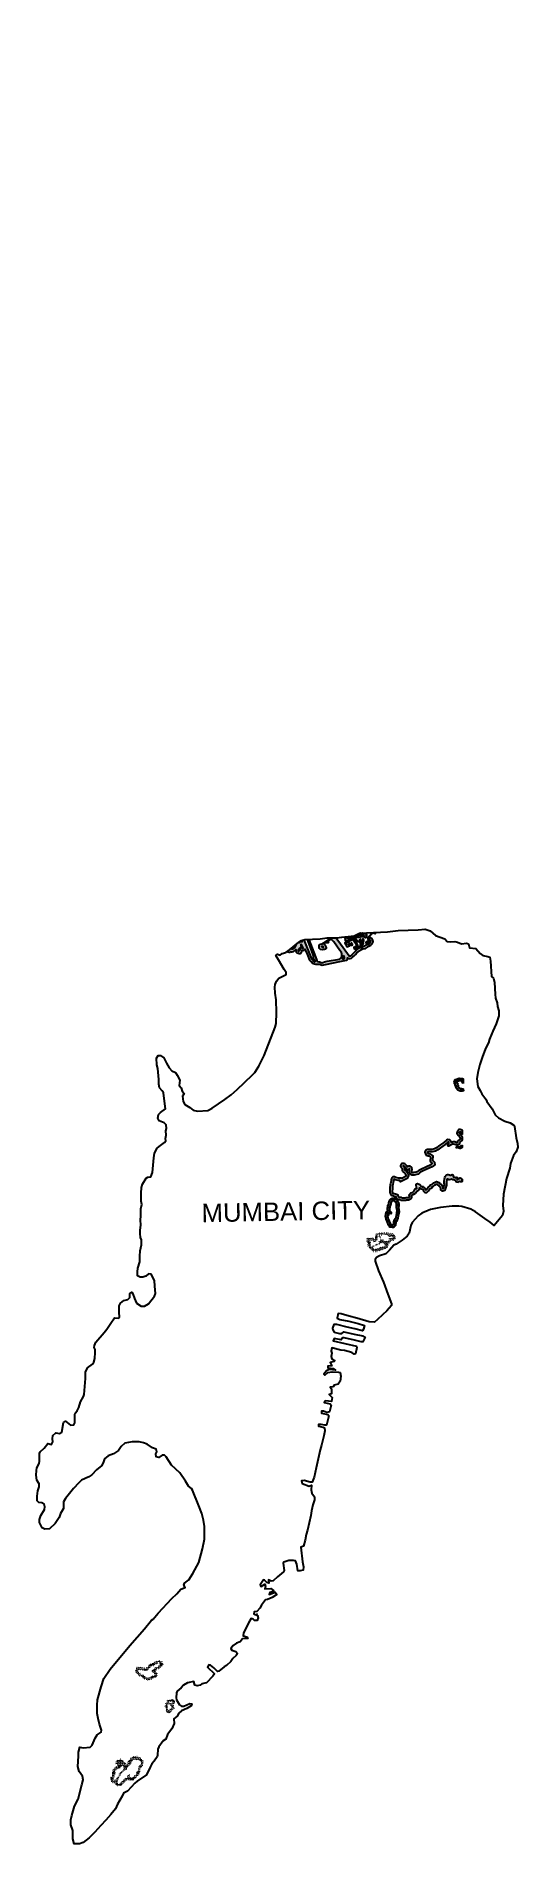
# Model space of a CAD drawing. Header units: metres. Extents: x 8244 to 277461, y 7853 to 2126735.
# Drawn here: x 267365 to 277461, y 2088854 to 2126735 of the extents above; entities outside this region: 8.
import ezdxf

# ---------------------------------------------------------------- set-up
doc = ezdxf.new("R2010")
doc.units = ezdxf.units.M
for name, color, linetype in [('MANGROOVE BUFFER ZONE', 120, 'Continuous'), ('MANGROOVES BUFFER ZONE', 120, 'Continuous'), ('village', 3, 'Continuous'), ('VILLAGE NAME', 250, 'Continuous')]:
    doc.layers.add(name, color=color, linetype=linetype)

msp = doc.modelspace()

# ---------------------------------------------------------------- texts
at = {"layer": 'VILLAGE NAME', "insert": (270828, 2102265), "char_height": 385.73, "attachment_point": 1, "rotation": 1.1028}
msp.add_mtext_dynamic_manual_height_columns('{\\fArial|b0|i0|c0|p34;MUMBAI CITY}', width=4300.78, gutter_width=1929, heights=[0], dxfattribs=at)

# ---------------------------------------------------------------- hatches: boundary and pattern name
at = {"layer": 'MANGROOVE BUFFER ZONE'}
h = msp.add_hatch(dxfattribs=at)
h.set_pattern_fill('GRASS', color=256, angle=-0.8376017)
h.paths.add_polyline_path([(268476, 2126720), (268480, 2126724), (268484, 2126732), (268484, 2126735), (268480, 2126732), (268480, 2126728), (268476, 2126728), (268476, 2126724), (268472, 2126724), (268464, 2126720), (268460, 2126720), (268448, 2126716), (268456, 2126716), (268460, 2126716), (268464, 2126716), (268468, 2126716)])
h = msp.add_hatch(dxfattribs=at)
h.set_pattern_fill('GRASS', color=256, angle=-0.8376017)
h.paths.add_polyline_path([(268914, 2126693), (268910, 2126693), (268906, 2126693), (268902, 2126694), (268898, 2126694), (268894, 2126694), (268890, 2126690), (268894, 2126690), (268898, 2126690), (268902, 2126690), (268905, 2126690), (268909, 2126689), (268913, 2126689), (268913, 2126685), (268917, 2126685), (268917, 2126689)])
h = msp.add_hatch(dxfattribs=at)
h.set_pattern_fill('GRASS', color=256, angle=-0.8376017)
h.paths.add_polyline_path([(268694, 2126645), (268690, 2126645), (268686, 2126645), (268678, 2126645), (268670, 2126645), (268658, 2126645), (268654, 2126645), (268650, 2126645), (268654, 2126641), (268666, 2126641), (268666, 2126637), (268670, 2126637), (268674, 2126637), (268678, 2126641), (268682, 2126641), (268686, 2126641), (268690, 2126641)])
h = msp.add_hatch(dxfattribs=at)
h.set_pattern_fill('GRASS', color=256, angle=-0.8376017)
h.paths.add_polyline_path([(268425, 2125952), (268421, 2125952), (268417, 2125952), (268413, 2125952), (268409, 2125952), (268405, 2125952), (268409, 2125948), (268413, 2125948), (268417, 2125948), (268421, 2125948), (268421, 2125944), (268425, 2125944), (268425, 2125940), (268429, 2125940), (268433, 2125936), (268429, 2125932), (268428, 2125928), (268428, 2125924), (268424, 2125920), (268420, 2125920), (268420, 2125916), (268424, 2125916), (268428, 2125920), (268432, 2125924), (268432, 2125928), (268433, 2125932), (268436, 2125932), (268440, 2125932), (268441, 2125936), (268437, 2125936), (268433, 2125940), (268429, 2125944), (268429, 2125948), (268425, 2125948)])
h = msp.add_hatch(dxfattribs=at)
h.set_pattern_fill('GRASS', color=256)
h.paths.add_polyline_path([(273742, 2107708), (273647, 2107841), (273517, 2107840), (273512, 2107821), (273496, 2107805), (273392, 2107733), (273361, 2107711), (273328, 2107706), (273298, 2107684), (273294, 2107641), (273302, 2107615), (273327, 2107598), (273368, 2107590), (273411, 2107595), (273432, 2107602), (273443, 2107614), (273446, 2107631), (273438, 2107654), (273417, 2107692), (273401, 2107704), (273405, 2107720), (273416, 2107728), (273433, 2107733), (273465, 2107734), (273482, 2107735), (273489, 2107744), (273488, 2107762), (273488, 2107779), (273503, 2107790), (273525, 2107800), (273542, 2107804), (273560, 2107795), (273602, 2107759), (273733, 2107573), (273768, 2107531), (273772, 2107495), (273770, 2107450), (273759, 2107420), (273744, 2107405), (273723, 2107394), (273464, 2107352), (273410, 2107340), (273376, 2107320), (273357, 2107317), (273326, 2107327), (273305, 2107336), (273287, 2107339), (273259, 2107346), (273246, 2107363), (273218, 2107439), (273081, 2107807), (273052, 2107805), (273106, 2107656), (273179, 2107460), (273181, 2107435), (273181, 2107415), (273187, 2107394), (273201, 2107377), (273218, 2107360), (273216, 2107345), (273207, 2107339), (273194, 2107339), (273183, 2107342), (273174, 2107354), (273162, 2107385), (273154, 2107394), (273143, 2107401), (273137, 2107403), (272977, 2107797), (272928, 2107783), (272939, 2107755), (272921, 2107758), (272896, 2107756), (272879, 2107737), (272879, 2107746), (272877, 2107752), (272870, 2107748), (272812, 2107700), (272803, 2107669), (272782, 2107633), (272760, 2107610), (272741, 2107601), (272721, 2107601), (272708, 2107611), (272707, 2107614), (272674, 2107587), (272628, 2107556), (272634, 2107549), (272663, 2107541), (272688, 2107543), (272702, 2107552), (272708, 2107549), (272734, 2107547), (272759, 2107551), (272777, 2107565), (272805, 2107594), (272808, 2107565), (272817, 2107542), (272831, 2107529), (272859, 2107520), (272881, 2107515), (272905, 2107515), (272923, 2107530), (272935, 2107548), (272938, 2107572), (272938, 2107580), (272952, 2107575), (272976, 2107582), (272992, 2107594), (272998, 2107601), (273043, 2107495), (273097, 2107372), (273115, 2107352), (273135, 2107343), (273143, 2107330), (273156, 2107311), (273167, 2107302), (273190, 2107294), (273219, 2107290), (273244, 2107289), (273260, 2107291), (273310, 2107285), (273337, 2107273), (273363, 2107270), (273427, 2107283), (273729, 2107344), (273838, 2107364), (273868, 2107371), (273882, 2107381), (273890, 2107396), (273889, 2107424), (273904, 2107411), (273921, 2107407), (273947, 2107407), (273972, 2107414), (273997, 2107433), (274021, 2107455), (274061, 2107494), (274088, 2107523), (274116, 2107545), (274134, 2107567), (274186, 2107593), (274215, 2107607), (274270, 2107620), (274309, 2107642), (274339, 2107663), (274379, 2107683), (274407, 2107713), (274421, 2107739), (274426, 2107763), (274416, 2107802), (274407, 2107820), (274337, 2107851), (274358, 2107882), (274361, 2107878), (274372, 2107886), (274374, 2107894), (274386, 2107908), (274398, 2107926), (274414, 2107935), (274436, 2107945), (274448, 2107941), (274456, 2107935), (274466, 2107929), (274474, 2107933), (274474, 2107937), (274464, 2107939), (274462, 2107941), (274470, 2107951), (274482, 2107953), (274489, 2107954), (274405, 2107950), (274404, 2107943), (274370, 2107906), (274334, 2107860), (274324, 2107827), (274330, 2107811), (274351, 2107802), (274371, 2107784), (274373, 2107761), (274369, 2107741), (274350, 2107720), (274327, 2107709), (274280, 2107693), (274235, 2107667), (274208, 2107653), (274175, 2107637), (274150, 2107633), (274133, 2107637), (274123, 2107647), (274111, 2107663), (274103, 2107687), (274078, 2107727), (274037, 2107776), (274016, 2107812), (273997, 2107844), (273988, 2107878), (273968, 2107876), (273991, 2107828), (274007, 2107791), (274042, 2107751), (274095, 2107671), (274106, 2107648), (274109, 2107627), (274099, 2107605), (274058, 2107558), (273978, 2107482), (273944, 2107455), (273925, 2107455), (273888, 2107502)])
h.paths.add_polyline_path([(273804, 2107469), (273822, 2107454), (273825, 2107431), (273828, 2107416), (273820, 2107405), (273808, 2107401), (273794, 2107399), (273787, 2107403)], flags=16)
h.paths.add_polyline_path([(273390, 2107645), (273387, 2107641), (273361, 2107648), (273345, 2107652), (273346, 2107658), (273356, 2107659), (273381, 2107658)], flags=16)
h.paths.add_polyline_path([(272959, 2107625), (272949, 2107622), (272923, 2107658), (272913, 2107682), (272915, 2107698), (272921, 2107705), (272929, 2107703), (272935, 2107688), (272942, 2107669)], flags=16)
h.paths.add_polyline_path([(272909, 2107616), (272907, 2107607), (272889, 2107577), (272871, 2107564), (272859, 2107564), (272853, 2107574), (272854, 2107583), (272897, 2107633), (272904, 2107630), (272908, 2107624)], flags=16)
h = msp.add_hatch(dxfattribs=at)
h.set_pattern_fill('GRASS', color=256)
h.paths.add_polyline_path([(274229, 2107736), (274219, 2107748), (274208, 2107753), (274200, 2107742), (274193, 2107731), (274179, 2107732), (274159, 2107724), (274159, 2107709), (274174, 2107701), (274173, 2107684), (274156, 2107679), (274158, 2107667), (274168, 2107657), (274177, 2107660), (274204, 2107676), (274196, 2107688), (274221, 2107711), (274229, 2107724)])
h.paths.add_polyline_path([(274339, 2107739), (274348, 2107747), (274351, 2107757), (274350, 2107769), (274345, 2107785), (274332, 2107797), (274325, 2107798), (274320, 2107795), (274317, 2107790), (274322, 2107780), (274329, 2107776), (274332, 2107767), (274331, 2107755), (274324, 2107747), (274309, 2107747), (274301, 2107749), (274298, 2107757), (274292, 2107758), (274285, 2107755), (274278, 2107740), (274279, 2107728), (274283, 2107722), (274289, 2107719), (274296, 2107718), (274302, 2107720), (274319, 2107735)])
h.paths.add_polyline_path([(274230, 2107803), (274225, 2107813), (274217, 2107816), (274209, 2107815), (274197, 2107806), (274196, 2107799), (274199, 2107786), (274207, 2107772), (274223, 2107766), (274233, 2107773), (274234, 2107785)])
h.paths.add_polyline_path([(274179, 2107779), (274170, 2107791), (274165, 2107802), (274164, 2107809), (274160, 2107810), (274156, 2107809), (274144, 2107788), (274134, 2107779), (274128, 2107774), (274126, 2107766), (274130, 2107759), (274144, 2107755), (274165, 2107758), (274177, 2107763), (274181, 2107769)])
h.paths.add_polyline_path([(274099, 2107777), (274089, 2107787), (274082, 2107800), (274078, 2107805), (274075, 2107805), (274069, 2107798), (274064, 2107791), (274061, 2107783), (274076, 2107761), (274090, 2107757), (274102, 2107760), (274104, 2107768)])
h.paths.add_polyline_path([(274290, 2107890), (274286, 2107916), (274272, 2107935), (274262, 2107936), (274251, 2107932), (274231, 2107918), (274201, 2107908), (274177, 2107907), (274141, 2107900), (274108, 2107885), (274081, 2107866), (274082, 2107854), (274085, 2107847), (274090, 2107847), (274122, 2107849), (274157, 2107854), (274179, 2107862), (274201, 2107863), (274222, 2107860), (274242, 2107851), (274268, 2107843), (274287, 2107844), (274292, 2107862)])
h.paths.add_polyline_path([(274207, 2107934), (274211, 2107940), (274139, 2107936), (274095, 2107914), (274101, 2107910), (274110, 2107910), (274119, 2107917), (274129, 2107922), (274156, 2107927), (274186, 2107928)])
h.paths.add_polyline_path([(274073, 2107897), (274072, 2107902), (274033, 2107882), (274012, 2107880), (274016, 2107864), (274024, 2107836), (274032, 2107821), (274041, 2107812), (274048, 2107814), (274059, 2107830), (274067, 2107852)])
h.paths.add_polyline_path([(273947, 2107817), (273951, 2107835), (273945, 2107856), (273932, 2107863), (273922, 2107860), (273920, 2107845), (273922, 2107833), (273914, 2107827), (273905, 2107836), (273897, 2107850), (273887, 2107856), (273874, 2107857), (273851, 2107844), (273840, 2107822), (273840, 2107791), (273852, 2107777), (273885, 2107777), (273934, 2107779), (273954, 2107781), (273972, 2107792), (273971, 2107797), (273954, 2107802), (273941, 2107805)])
h.paths.add_polyline_path([(273943, 2107708), (273931, 2107730), (273921, 2107740), (273908, 2107744), (273884, 2107744), (273873, 2107737), (273856, 2107738), (273844, 2107740), (273838, 2107738), (273835, 2107734), (273833, 2107726), (273854, 2107701), (273863, 2107686), (273865, 2107668), (273869, 2107658), (273877, 2107654), (273897, 2107656), (273909, 2107667), (273923, 2107671), (273938, 2107672), (273948, 2107679), (273949, 2107690)])
h.paths.add_polyline_path([(273996, 2107699), (273995, 2107704), (273988, 2107707), (273981, 2107705), (273977, 2107702), (273971, 2107704), (273972, 2107709), (273977, 2107715), (273983, 2107720), (273983, 2107728), (273977, 2107731), (273970, 2107731), (273964, 2107725), (273958, 2107717), (273956, 2107704), (273958, 2107695), (273965, 2107688), (273974, 2107687), (273983, 2107688), (273992, 2107692)])
h.paths.add_polyline_path([(274081, 2107635), (274082, 2107655), (274079, 2107663), (274071, 2107663), (274063, 2107657), (274051, 2107648), (274047, 2107640), (274045, 2107638), (274036, 2107640), (274030, 2107642), (274025, 2107642), (274023, 2107640), (274023, 2107633), (274037, 2107611), (274042, 2107605), (274050, 2107606), (274068, 2107619), (274077, 2107626)])
h = msp.add_hatch(dxfattribs=at)
h.set_pattern_fill('GRASS', color=256)
h.paths.add_polyline_path([(274950, 2102024), (274972, 2102097), (274962, 2102191), (274963, 2102200), (274966, 2102226), (274965, 2102257), (274959, 2102300), (274942, 2102329), (274929, 2102353), (274910, 2102371), (274882, 2102385), (274853, 2102388), (274827, 2102383), (274801, 2102372), (274785, 2102358), (274772, 2102341), (274762, 2102306), (274757, 2102284), (274754, 2102261), (274741, 2102245), (274735, 2102222), (274733, 2102199), (274732, 2102179), (274731, 2102155), (274732, 2102136), (274742, 2102130), (274720, 2102114), (274705, 2102095), (274692, 2102048), (274690, 2102007), (274701, 2101948), (274734, 2101862), (274751, 2101816), (274773, 2101788), (274778, 2101775), (274810, 2101776), (274832, 2101768), (274851, 2101772), (274866, 2101781), (274883, 2101796), (274897, 2101813), (274899, 2101833), (274901, 2101871), (274903, 2101886), (274920, 2101899), (274933, 2101930), (274945, 2101957)])
h.paths.add_polyline_path([(274737, 2102002), (274746, 2102024), (274754, 2102039), (274754, 2102052), (274751, 2102064), (274752, 2102077), (274757, 2102080), (274775, 2102076), (274784, 2102067), (274801, 2102065), (274812, 2102071), (274814, 2102083), (274800, 2102097), (274781, 2102117), (274777, 2102142), (274781, 2102176), (274784, 2102198), (274782, 2102209), (274784, 2102227), (274797, 2102246), (274803, 2102258), (274809, 2102281), (274811, 2102304), (274816, 2102318), (274825, 2102329), (274840, 2102334), (274856, 2102335), (274878, 2102326), (274889, 2102317), (274903, 2102295), (274913, 2102264), (274910, 2102193), (274925, 2102132), (274915, 2102070), (274908, 2102026), (274901, 2101979), (274890, 2101951), (274874, 2101930), (274859, 2101907), (274852, 2101886), (274854, 2101866), (274854, 2101845), (274842, 2101830), (274823, 2101818), (274803, 2101825), (274744, 2101968)], flags=16)
h.paths.add_polyline_path([(274840, 2101637), (274820, 2101642), (274802, 2101646), (274785, 2101658), (274769, 2101660), (274737, 2101661), (274701, 2101660), (274646, 2101661), (274579, 2101661), (274539, 2101660), (274511, 2101659), (274494, 2101645), (274482, 2101607), (274474, 2101586), (274472, 2101552), (274469, 2101520), (274448, 2101529), (274427, 2101543), (274378, 2101555), (274339, 2101560), (274312, 2101555), (274302, 2101533), (274296, 2101505), (274297, 2101482), (274311, 2101462), (274323, 2101445), (274325, 2101433), (274320, 2101390), (274323, 2101361), (274337, 2101343), (274372, 2101331), (274381, 2101304), (274400, 2101278), (274428, 2101270), (274452, 2101260), (274495, 2101268), (274545, 2101279), (274585, 2101295), (274613, 2101307), (274666, 2101321), (274702, 2101334), (274723, 2101346), (274739, 2101373), (274743, 2101399), (274744, 2101419), (274739, 2101441), (274756, 2101451), (274770, 2101449), (274803, 2101479), (274823, 2101499), (274839, 2101501), (274869, 2101510), (274891, 2101528), (274901, 2101553), (274896, 2101583), (274873, 2101618)])
h.paths.add_polyline_path([(274574, 2101613), (274590, 2101613), (274727, 2101617), (274747, 2101615), (274746, 2101598), (274746, 2101579), (274751, 2101570), (274771, 2101574), (274800, 2101589), (274822, 2101588), (274838, 2101578), (274842, 2101561), (274828, 2101551), (274802, 2101548), (274783, 2101548), (274774, 2101554), (274772, 2101549), (274771, 2101534), (274770, 2101519), (274764, 2101509), (274751, 2101501), (274726, 2101488), (274702, 2101482), (274675, 2101488), (274647, 2101503), (274617, 2101515), (274593, 2101529), (274587, 2101544), (274577, 2101569), (274564, 2101590), (274564, 2101608)], flags=16)
h.paths.add_polyline_path([(274549, 2101603), (274556, 2101592), (274559, 2101571), (274572, 2101550), (274587, 2101519), (274584, 2101499), (274574, 2101487), (274558, 2101475), (274546, 2101449), (274537, 2101435), (274518, 2101422), (274472, 2101404), (274405, 2101375), (274389, 2101372), (274377, 2101376), (274369, 2101387), (274367, 2101398), (274371, 2101413), (274377, 2101428), (274383, 2101459), (274372, 2101478), (274355, 2101493), (274337, 2101505), (274350, 2101505), (274364, 2101503), (274399, 2101497), (274414, 2101488), (274428, 2101472), (274448, 2101470), (274473, 2101472), (274496, 2101478), (274513, 2101493), (274518, 2101512), (274522, 2101544), (274524, 2101570), (274526, 2101588), (274535, 2101605)], flags=16)
h.paths.add_polyline_path([(274620, 2101458), (274630, 2101455), (274641, 2101445), (274658, 2101430), (274685, 2101416), (274697, 2101407), (274695, 2101394), (274679, 2101381), (274616, 2101365), (274550, 2101339), (274504, 2101320), (274467, 2101311), (274448, 2101311), (274441, 2101321), (274433, 2101338), (274427, 2101352), (274431, 2101369), (274435, 2101375), (274442, 2101381), (274522, 2101408), (274574, 2101431), (274607, 2101450)], flags=16)
h = msp.add_hatch(dxfattribs=at)
h.set_pattern_fill('GRASS', color=256)
h.paths.add_polyline_path([(8827, 9494), (8827, 9501), (8817, 9500), (8811, 9496), (8811, 9489), (8817, 9479), (8823, 9471), (8830, 9470), (8834, 9475), (8832, 9481), (8829, 9488)])
h = msp.add_hatch(dxfattribs=at)
h.set_pattern_fill('GRASS', color=256)
h.paths.add_polyline_path([(9594, 9509), (9591, 9509), (9591, 9512), (9588, 9512), (9585, 9512), (9585, 9509), (9588, 9506), (9591, 9506), (9594, 9506), (9597, 9503), (9597, 9506)])
h = msp.add_hatch(dxfattribs=at)
h.set_pattern_fill('GRASS', color=256)
h.paths.add_polyline_path([(9606, 9515), (9609, 9518), (9609, 9521), (9612, 9524), (9615, 9524), (9612, 9527), (9612, 9530), (9612, 9533), (9612, 9536), (9609, 9536), (9609, 9533), (9609, 9530), (9609, 9527), (9609, 9524), (9606, 9521), (9606, 9518), (9603, 9515), (9600, 9515), (9600, 9512), (9597, 9512), (9597, 9509), (9597, 9506), (9600, 9506), (9603, 9509), (9606, 9512)])
h = msp.add_hatch(dxfattribs=at)
h.set_pattern_fill('GRASS', color=256)
h.paths.add_polyline_path([(9731, 9765), (9731, 9768), (9731, 9771), (9728, 9771), (9728, 9774), (9725, 9774), (9725, 9777), (9728, 9780), (9731, 9783), (9734, 9783), (9734, 9786), (9734, 9792), (9731, 9786), (9728, 9783), (9725, 9780), (9722, 9777), (9722, 9774), (9722, 9771), (9722, 9768), (9722, 9762), (9722, 9759), (9722, 9756), (9719, 9753), (9719, 9750), (9716, 9747), (9716, 9744), (9713, 9741), (9710, 9735), (9707, 9732), (9707, 9726), (9710, 9729), (9710, 9732), (9713, 9735), (9719, 9741), (9719, 9744), (9722, 9744), (9722, 9747), (9725, 9753), (9725, 9756), (9728, 9759), (9728, 9762), (9731, 9762)])
h = msp.add_hatch(dxfattribs=at)
h.set_pattern_fill('GRASS', color=256)
h.paths.add_polyline_path([(8259, 8564), (8256, 8564), (8253, 8564), (8250, 8564), (8247, 8564), (8244, 8564), (8247, 8561), (8250, 8561), (8253, 8561), (8256, 8561), (8259, 8561)])
h = msp.add_hatch(dxfattribs=at)
h.set_pattern_fill('GRASS', color=256)
h.paths.add_polyline_path([(8265, 8576), (8265, 8578), (8262, 8578), (8262, 8576), (8262, 8573), (8265, 8570), (8265, 8573)])
h = msp.add_hatch(dxfattribs=at)
h.set_pattern_fill('GRASS', color=256)
h.paths.add_polyline_path([(8524, 8028), (8521, 8028), (8518, 8028), (8515, 8028), (8512, 8031), (8509, 8031), (8506, 8031), (8503, 8034), (8500, 8034), (8500, 8031), (8503, 8031), (8503, 8028), (8506, 8028), (8509, 8028), (8512, 8028), (8515, 8025), (8518, 8025), (8521, 8025), (8524, 8022), (8529, 8025), (8526, 8025), (8524, 8025)])
h = msp.add_hatch(dxfattribs=at)
h.set_pattern_fill('GRASS', color=256)
h.paths.add_polyline_path([(8628, 7883), (8625, 7886), (8625, 7888), (8622, 7888), (8622, 7891), (8619, 7891), (8619, 7888), (8619, 7886), (8622, 7886), (8622, 7883), (8622, 7880), (8625, 7877), (8625, 7874), (8628, 7871), (8628, 7868), (8631, 7868), (8634, 7865), (8639, 7865), (8642, 7865), (8642, 7862), (8645, 7856), (8648, 7856), (8651, 7853), (8654, 7853), (8655, 7853), (8660, 7856), (8657, 7856), (8654, 7856), (8651, 7859), (8648, 7862), (8645, 7865), (8642, 7868), (8639, 7868), (8637, 7868), (8634, 7868), (8631, 7871), (8628, 7874), (8628, 7880)])
at = {"layer": 'MANGROOVES BUFFER ZONE'}
h = msp.add_hatch(dxfattribs=at)
h.set_pattern_fill('GRASS', color=256)
h.paths.add_polyline_path([(276317, 2104886), (276302, 2104890), (276264, 2104893), (276233, 2104897), (276211, 2104890), (276195, 2104885), (276173, 2104879), (276148, 2104873), (276137, 2104860), (276129, 2104837), (276130, 2104813), (276132, 2104781), (276147, 2104758), (276160, 2104723), (276170, 2104688), (276201, 2104650), (276250, 2104627), (276293, 2104624), (276319, 2104631), (276318, 2104678), (276282, 2104680), (276249, 2104683), (276231, 2104695), (276216, 2104712), (276213, 2104720), (276209, 2104749), (276206, 2104772), (276193, 2104791), (276180, 2104809), (276180, 2104821), (276183, 2104829), (276204, 2104832), (276219, 2104838), (276232, 2104843), (276264, 2104842), (276282, 2104833), (276293, 2104819), (276318, 2104786)])
h = msp.add_hatch(dxfattribs=at)
h.set_pattern_fill('GRASS', color=256)
h.paths.add_polyline_path([(276140, 2102825), (276133, 2102828), (276124, 2102824), (276114, 2102823), (276106, 2102834), (276103, 2102859), (276095, 2102876), (276082, 2102880), (276069, 2102875), (276058, 2102865), (276043, 2102864), (276026, 2102875), (276003, 2102882), (275987, 2102882), (275969, 2102873), (275956, 2102858), (275941, 2102837), (275931, 2102815), (275926, 2102786), (275920, 2102734), (275920, 2102697), (275922, 2102680), (275922, 2102666), (275911, 2102628), (275900, 2102596), (275894, 2102589), (275889, 2102588), (275887, 2102597), (275880, 2102643), (275852, 2102675), (275829, 2102685), (275819, 2102692), (275813, 2102714), (275759, 2102732), (275730, 2102722), (275712, 2102710), (275693, 2102704), (275680, 2102689), (275673, 2102682), (275664, 2102678), (275628, 2102664), (275621, 2102640), (275599, 2102632), (275578, 2102612), (275561, 2102590), (275546, 2102566), (275535, 2102552), (275530, 2102557), (275527, 2102565), (275511, 2102592), (275493, 2102614), (275474, 2102628), (275464, 2102626), (275460, 2102612), (275442, 2102632), (275407, 2102668), (275357, 2102689), (275340, 2102688), (275331, 2102678), (275331, 2102667), (275340, 2102611), (275348, 2102589), (275342, 2102586), (275307, 2102578), (275287, 2102538), (275276, 2102523), (275257, 2102509), (275249, 2102506), (275217, 2102494), (275184, 2102454), (275187, 2102415), (275185, 2102411), (275182, 2102406), (275170, 2102401), (275152, 2102399), (275118, 2102398), (275102, 2102393), (275090, 2102392), (275059, 2102391), (275037, 2102390), (275030, 2102391), (275005, 2102408), (274982, 2102406), (274977, 2102406), (274967, 2102408), (274958, 2102411), (274953, 2102423), (274941, 2102460), (274900, 2102472), (274866, 2102481), (274845, 2102485), (274836, 2102491), (274834, 2102496), (274830, 2102514), (274831, 2102590), (274834, 2102658), (274839, 2102671), (274848, 2102711), (274853, 2102744), (274854, 2102764), (274857, 2102774), (274860, 2102780), (274865, 2102780), (274887, 2102772), (274950, 2102755), (274990, 2102755), (275002, 2102726), (275144, 2102799), (275156, 2102822), (275171, 2102857), (275160, 2102893), (275144, 2102914), (275129, 2102954), (275107, 2102962), (275098, 2102967), (275089, 2102974), (275088, 2102978), (275088, 2102985), (275086, 2103025), (275055, 2103056), (275054, 2103059), (275064, 2103059), (275069, 2103058), (275076, 2103053), (275096, 2103031), (275138, 2102972), (275186, 2103002), (275193, 2103005), (275193, 2102984), (275192, 2102967), (275190, 2102960), (275182, 2102924), (275213, 2102886), (275246, 2102867), (275285, 2102870), (275346, 2102878), (275377, 2102890), (275397, 2102909), (275401, 2102915), (275408, 2102918), (275424, 2102926), (275466, 2102947), (275555, 2102992), (275664, 2103041), (275720, 2103086), (275716, 2103136), (275693, 2103160), (275674, 2103175), (275678, 2103271), (275613, 2103316), (275590, 2103321), (275572, 2103325), (275570, 2103331), (275566, 2103348), (275569, 2103351), (275575, 2103352), (275592, 2103355), (275608, 2103356), (275628, 2103357), (275662, 2103355), (275697, 2103360), (275734, 2103372), (275784, 2103398), (275838, 2103441), (275937, 2103511), (275997, 2103561), (276005, 2103562), (276013, 2103559), (276015, 2103551), (276011, 2103535), (276001, 2103519), (275996, 2103502), (275998, 2103484), (276003, 2103477), (276020, 2103477), (276037, 2103487), (276071, 2103509), (276093, 2103516), (276113, 2103515), (276139, 2103508), (276164, 2103500), (276184, 2103496), (276203, 2103501), (276238, 2103518), (276238, 2103550), (276250, 2103566), (276294, 2103600), (276303, 2103606), (276303, 2103663), (276233, 2103744), (276242, 2103772), (276258, 2103774), (276285, 2103734), (276304, 2103719), (276304, 2103806), (276292, 2103813), (276275, 2103820), (276255, 2103824), (276231, 2103826), (276214, 2103816), (276206, 2103801), (276198, 2103787), (276191, 2103775), (276187, 2103766), (276184, 2103751), (276185, 2103736), (276195, 2103716), (276206, 2103705), (276229, 2103686), (276244, 2103665), (276261, 2103639), (276263, 2103633), (276204, 2103589), (276197, 2103577), (276192, 2103564), (276189, 2103552), (276185, 2103546), (276174, 2103545), (276165, 2103553), (276151, 2103560), (276141, 2103562), (276123, 2103563), (276105, 2103563), (276088, 2103560), (276067, 2103556), (276062, 2103555), (276064, 2103570), (276059, 2103580), (276048, 2103595), (276033, 2103605), (276019, 2103608), (275995, 2103614), (275969, 2103603), (275907, 2103551), (275807, 2103481), (275757, 2103440), (275715, 2103419), (275686, 2103409), (275660, 2103405), (275629, 2103407), (275605, 2103406), (275585, 2103404), (275566, 2103401), (275548, 2103397), (275540, 2103392), (275527, 2103380), (275519, 2103367), (275514, 2103350), (275522, 2103316), (275531, 2103294), (275542, 2103284), (275558, 2103277), (275579, 2103272), (275593, 2103269), (275627, 2103246), (275624, 2103168), (275632, 2103147), (275644, 2103135), (275659, 2103123), (275668, 2103114), (275668, 2103109), (275638, 2103084), (275534, 2103037), (275444, 2102992), (275403, 2102971), (275385, 2102963), (275366, 2102953), (275359, 2102942), (275350, 2102933), (275333, 2102927), (275280, 2102920), (275258, 2102918), (275245, 2102925), (275236, 2102937), (275238, 2102946), (275242, 2102956), (275244, 2102983), (275242, 2103024), (275233, 2103035), (275224, 2103044), (275206, 2103052), (275192, 2103055), (275179, 2103053), (275163, 2103047), (275151, 2103039), (275135, 2103062), (275108, 2103092), (275090, 2103104), (275072, 2103109), (275054, 2103109), (275037, 2103109), (275024, 2103103), (275014, 2103095), (275008, 2103082), (275004, 2103068), (275004, 2103058), (275008, 2103037), (275019, 2103022), (275037, 2103004), (275038, 2102985), (275038, 2102970), (275044, 2102952), (275054, 2102938), (275070, 2102926), (275086, 2102917), (275090, 2102915), (275100, 2102890), (275114, 2102871), (275118, 2102860), (275110, 2102843), (275107, 2102836), (275027, 2102795), (275024, 2102802), (275011, 2102805), (274957, 2102805), (274901, 2102820), (274874, 2102830), (274841, 2102830), (274822, 2102814), (274810, 2102795), (274804, 2102772), (274803, 2102749), (274799, 2102719), (274791, 2102686), (274785, 2102668), (274781, 2102591), (274780, 2102509), (274786, 2102479), (274797, 2102457), (274809, 2102449), (274827, 2102438), (274854, 2102433), (274887, 2102423), (274902, 2102419), (274906, 2102405), (274918, 2102378), (274937, 2102366), (274954, 2102360), (274969, 2102357), (274983, 2102355), (274992, 2102357), (275011, 2102344), (275033, 2102340), (275061, 2102341), (275092, 2102342), (275112, 2102343), (275127, 2102349), (275155, 2102349), (275183, 2102352), (275207, 2102362), (275220, 2102373), (275230, 2102388), (275238, 2102409), (275235, 2102438), (275247, 2102452), (275266, 2102459), (275281, 2102465), (275313, 2102487), (275330, 2102512), (275341, 2102534), (275362, 2102539), (275383, 2102552), (275394, 2102569), (275400, 2102592), (275400, 2102602), (275419, 2102588), (275436, 2102580), (275461, 2102571), (275476, 2102571), (275478, 2102553), (275487, 2102529), (275506, 2102509), (275528, 2102500), (275553, 2102503), (275570, 2102515), (275586, 2102537), (275602, 2102560), (275616, 2102579), (275626, 2102589), (275650, 2102597), (275664, 2102613), (275669, 2102626), (275683, 2102632), (275703, 2102640), (275717, 2102655), (275721, 2102661), (275734, 2102664), (275752, 2102677), (275759, 2102679), (275772, 2102675), (275776, 2102662), (275785, 2102655), (275804, 2102641), (275822, 2102633), (275833, 2102621), (275838, 2102588), (275843, 2102562), (275869, 2102541), (275888, 2102537), (275913, 2102542), (275928, 2102552), (275944, 2102571), (275959, 2102612), (275972, 2102659), (275972, 2102682), (275970, 2102700), (275970, 2102728), (275981, 2102771), (275989, 2102792), (276009, 2102775), (276028, 2102774), (276056, 2102781), (276075, 2102793), (276094, 2102779), (276116, 2102776), (276135, 2102767), (276147, 2102760), (276160, 2102737), (276181, 2102725), (276211, 2102722), (276234, 2102731), (276244, 2102741), (276262, 2102736), (276282, 2102732), (276294, 2102732), (276295, 2102781), (276281, 2102781), (276273, 2102793), (276268, 2102806), (276258, 2102813), (276246, 2102812), (276239, 2102800), (276222, 2102795), (276213, 2102780), (276199, 2102770), (276190, 2102775), (276188, 2102795), (276188, 2102816), (276182, 2102823), (276167, 2102816), (276154, 2102814), (276147, 2102818)])
h = msp.add_hatch(dxfattribs=at)
h.set_pattern_fill('GRASS', color=256)
h.paths.add_polyline_path([(276301, 2103450), (276302, 2103494), (276275, 2103481), (276252, 2103469), (276228, 2103465), (276207, 2103465), (276191, 2103466), (276174, 2103462), (276169, 2103452), (276172, 2103442), (276183, 2103440), (276199, 2103443), (276209, 2103440), (276221, 2103430), (276242, 2103423), (276258, 2103426), (276285, 2103441)])
h = msp.add_hatch(dxfattribs=at)
h.set_pattern_fill('GRASS', color=256)
h.paths.add_polyline_path([(269749, 2092609), (269695, 2092548), (269648, 2092537), (269617, 2092541), (269584, 2092546), (269532, 2092549), (269495, 2092549), (269476, 2092544), (269458, 2092531), (269448, 2092499), (269447, 2092475), (269461, 2092447), (269532, 2092384), (269589, 2092339), (269635, 2092313), (269692, 2092285), (269725, 2092279), (269750, 2092284), (269762, 2092295), (269796, 2092313), (269824, 2092324), (269856, 2092345), (269885, 2092368), (269899, 2092391), (269900, 2092414), (269892, 2092451), (269849, 2092486), (269868, 2092485), (269891, 2092495), (269909, 2092514), (269952, 2092536), (269972, 2092548), (270001, 2092570), (270018, 2092596), (270019, 2092623), (270017, 2092649), (270007, 2092668), (269995, 2092677), (269965, 2092690), (269935, 2092692), (269906, 2092686), (269873, 2092678), (269811, 2092645)])
h.paths.add_polyline_path([(269610, 2092493), (269580, 2092497), (269530, 2092500), (269501, 2092500), (269499, 2092500), (269497, 2092491), (269496, 2092485), (269500, 2092477), (269564, 2092421), (269616, 2092380), (269658, 2092356), (269708, 2092331), (269723, 2092329), (269775, 2092357), (269801, 2092368), (269828, 2092385), (269848, 2092400), (269851, 2092405), (269851, 2092410), (269848, 2092424), (269806, 2092450), (269799, 2092499), (269830, 2092533), (269859, 2092534), (269863, 2092536), (269880, 2092553), (269928, 2092578), (269945, 2092589), (269965, 2092603), (269970, 2092612), (269971, 2092622), (269969, 2092635), (269969, 2092636), (269953, 2092642), (269939, 2092643), (269917, 2092639), (269890, 2092632), (269835, 2092603), (269780, 2092571), (269746, 2092533), (269672, 2092484)], flags=16)
h = msp.add_hatch(dxfattribs=at)
h.set_pattern_fill('GRASS', color=256)
h.paths.add_polyline_path([(270232, 2091769), (270240, 2091770), (270253, 2091781), (270269, 2091800), (270268, 2091834), (270251, 2091865), (270230, 2091882), (270208, 2091886), (270161, 2091879), (270130, 2091874), (270116, 2091857), (270102, 2091828), (270079, 2091792), (270071, 2091755), (270075, 2091699), (270087, 2091624), (270123, 2091603), (270154, 2091599), (270175, 2091605), (270190, 2091620), (270200, 2091643), (270202, 2091649), (270229, 2091654), (270258, 2091681), (270262, 2091702), (270249, 2091735)])
h.paths.add_polyline_path([(270214, 2091701), (270180, 2091700), (270159, 2091673), (270134, 2091639), (270116, 2091693), (270116, 2091756), (270142, 2091811)], flags=16)
h.paths.add_polyline_path([(270150, 2091844), (270179, 2091831), (270195, 2091832), (270208, 2091845), (270220, 2091848), (270242, 2091841), (270195, 2091794), (270165, 2091810), (270153, 2091822)], flags=16)
h = msp.add_hatch(dxfattribs=at)
h.set_pattern_fill('GRASS', color=256)
h.paths.add_polyline_path([(268983, 2090434), (268967, 2090398), (268959, 2090329), (268959, 2090286), (268948, 2090278), (268927, 2090249), (268922, 2090213), (268929, 2090176), (268950, 2090150), (268973, 2090135), (269008, 2090136), (269028, 2090143), (269028, 2090128), (269043, 2090100), (269074, 2090074), (269104, 2090069), (269138, 2090072), (269162, 2090085), (269195, 2090124), (269280, 2090195), (269292, 2090216), (269317, 2090192), (269348, 2090186), (269394, 2090191), (269428, 2090205), (269457, 2090238), (269494, 2090286), (269527, 2090331), (269541, 2090369), (269548, 2090432), (269578, 2090457), (269599, 2090492), (269609, 2090543), (269607, 2090587), (269580, 2090613), (269562, 2090647), (269529, 2090673), (269476, 2090683), (269413, 2090684), (269342, 2090649), (269316, 2090616), (269286, 2090546), (269259, 2090525), (269244, 2090499), (269226, 2090543), (269213, 2090572), (269189, 2090607), (269153, 2090624), (269110, 2090625), (269076, 2090610), (269058, 2090591), (269041, 2090559), (269041, 2090523), (269055, 2090495), (269071, 2090480), (269009, 2090451)])
h.paths.add_polyline_path([(269322, 2090507), (269339, 2090526), (269383, 2090603), (269440, 2090626), (269476, 2090622), (269546, 2090615), (269569, 2090526), (269533, 2090486), (269507, 2090453), (269500, 2090400), (269489, 2090366), (269450, 2090312), (269387, 2090235), (269338, 2090235), (269321, 2090315), (269310, 2090316), (269273, 2090251), (269188, 2090177), (269116, 2090109), (269078, 2090130), (269064, 2090174), (269067, 2090179), (269067, 2090180), (269074, 2090193), (269159, 2090352), (269191, 2090371), (269267, 2090422), (269277, 2090436), (269287, 2090477)], flags=16)
h.paths.add_polyline_path([(269164, 2090376), (269114, 2090318), (269067, 2090234), (269060, 2090220), (269036, 2090202), (268996, 2090163), (268983, 2090212), (269001, 2090249), (269014, 2090297), (269021, 2090338), (269018, 2090387), (269040, 2090406), (269081, 2090424), (269133, 2090453), (269168, 2090499), (269199, 2090489), (269205, 2090437)], flags=16)

# ---------------------------------------------------------------- linework, layer by layer
at = {"color": 3}
msp.add_lwpolyline([(272926, 2107782), (272994, 2107802)], dxfattribs=at)
msp.add_lwpolyline([(271997, 2093674), (271997, 2093671), (271995, 2093671), (271995, 2093674)], close=True)
at = {"layer": 'MANGROOVES BUFFER ZONE'}
for points in [[(272628, 2107556), (272634, 2107549), (272663, 2107541), (272688, 2107543), (272702, 2107552), (272708, 2107549), (272734, 2107547), (272759, 2107551), (272777, 2107565), (272805, 2107594), (272808, 2107565), (272817, 2107542), (272831, 2107529), (272859, 2107520), (272881, 2107515), (272905, 2107515), (272923, 2107530), (272935, 2107548), (272938, 2107572), (272938, 2107580), (272952, 2107575), (272976, 2107582), (272992, 2107594), (272998, 2107601), (273043, 2107495), (273097, 2107372), (273115, 2107352), (273135, 2107343), (273143, 2107330), (273156, 2107311), (273167, 2107302), (273190, 2107294), (273219, 2107290), (273244, 2107289), (273260, 2107291), (273310, 2107285), (273337, 2107273), (273363, 2107270), (273427, 2107283), (273729, 2107344), (273838, 2107364), (273868, 2107371), (273882, 2107381), (273890, 2107396), (273889, 2107424), (273904, 2107411), (273921, 2107407), (273947, 2107407), (273972, 2107414), (273997, 2107433), (274021, 2107455), (274061, 2107494), (274088, 2107523), (274116, 2107545), (274134, 2107567), (274186, 2107593), (274215, 2107607), (274270, 2107620), (274309, 2107642), (274339, 2107663), (274379, 2107683), (274407, 2107713), (274421, 2107739), (274426, 2107763), (274416, 2107802), (274407, 2107820), (274337, 2107851), (274358, 2107882), (274361, 2107878), (274372, 2107886), (274374, 2107894), (274386, 2107908), (274398, 2107926), (274414, 2107935), (274436, 2107945), (274448, 2107941), (274456, 2107935), (274466, 2107929), (274474, 2107933), (274474, 2107937), (274464, 2107939), (274462, 2107941), (274470, 2107951), (274482, 2107953), (274489, 2107954)], [(272928, 2107783), (272939, 2107755), (272921, 2107758), (272896, 2107756), (272879, 2107737), (272879, 2107746), (272877, 2107752)], [(276304, 2103719), (276304, 2103806), (276292, 2103813), (276275, 2103820), (276255, 2103824), (276231, 2103826), (276214, 2103816), (276206, 2103801), (276198, 2103787), (276191, 2103775), (276187, 2103766), (276184, 2103751), (276185, 2103736), (276195, 2103716), (276206, 2103705), (276229, 2103686), (276244, 2103665), (276261, 2103639), (276263, 2103633), (276204, 2103589), (276197, 2103577), (276192, 2103564), (276189, 2103552), (276185, 2103546), (276174, 2103545), (276165, 2103553), (276151, 2103560), (276141, 2103562), (276123, 2103563), (276105, 2103563), (276088, 2103560), (276067, 2103556), (276062, 2103555), (276064, 2103570), (276059, 2103580), (276048, 2103595), (276033, 2103605), (276019, 2103608), (275995, 2103614), (275969, 2103603), (275907, 2103551), (275807, 2103481), (275757, 2103440), (275715, 2103419), (275686, 2103409), (275660, 2103405), (275629, 2103407), (275605, 2103406), (275585, 2103404), (275566, 2103401), (275548, 2103397), (275540, 2103392), (275527, 2103380), (275519, 2103367), (275514, 2103350), (275522, 2103316), (275531, 2103294), (275542, 2103284), (275558, 2103277), (275579, 2103272), (275593, 2103269), (275627, 2103246), (275624, 2103168), (275632, 2103147), (275644, 2103135), (275659, 2103123), (275668, 2103114), (275668, 2103109), (275638, 2103084), (275534, 2103037), (275444, 2102992), (275403, 2102971), (275385, 2102963), (275366, 2102953), (275359, 2102942), (275350, 2102933), (275333, 2102927), (275280, 2102920), (275258, 2102918), (275245, 2102925), (275236, 2102937), (275238, 2102946), (275242, 2102956), (275244, 2102983), (275242, 2103024), (275233, 2103035), (275224, 2103044), (275206, 2103052), (275192, 2103055), (275179, 2103053), (275163, 2103047), (275151, 2103039), (275135, 2103062), (275108, 2103092), (275090, 2103104), (275072, 2103109), (275054, 2103109), (275037, 2103109), (275024, 2103103), (275014, 2103095), (275008, 2103082), (275004, 2103068), (275004, 2103058), (275008, 2103037), (275019, 2103022), (275037, 2103004), (275038, 2102985), (275038, 2102970), (275044, 2102952), (275054, 2102938), (275070, 2102926), (275086, 2102917), (275090, 2102915), (275100, 2102890), (275114, 2102871), (275118, 2102860), (275110, 2102843), (275107, 2102836), (275027, 2102795), (275024, 2102802), (275011, 2102805), (274957, 2102805), (274901, 2102820), (274874, 2102830), (274841, 2102830), (274822, 2102814), (274810, 2102795), (274804, 2102772), (274803, 2102749), (274799, 2102719), (274791, 2102686), (274785, 2102668), (274781, 2102591), (274780, 2102509), (274786, 2102479), (274797, 2102457), (274809, 2102449), (274827, 2102438), (274854, 2102433), (274887, 2102423), (274902, 2102419), (274906, 2102405), (274918, 2102378), (274937, 2102366), (274954, 2102360), (274969, 2102357), (274983, 2102355), (274992, 2102357)], [(276303, 2103606), (276303, 2103606), (276294, 2103600), (276250, 2103566), (276238, 2103550), (276238, 2103518), (276203, 2103501), (276184, 2103496), (276164, 2103500), (276139, 2103508), (276113, 2103515), (276093, 2103516), (276071, 2103509), (276037, 2103487), (276020, 2103477), (276003, 2103477), (275998, 2103484), (275996, 2103502), (276001, 2103519), (276011, 2103535), (276015, 2103551), (276013, 2103559), (276005, 2103562), (275999, 2103561), (275996, 2103560), (275937, 2103511), (275838, 2103441), (275784, 2103398), (275734, 2103372), (275697, 2103360), (275662, 2103355), (275628, 2103357), (275608, 2103356), (275592, 2103355), (275575, 2103352), (275569, 2103351), (275566, 2103348), (275566, 2103348), (275570, 2103331), (275572, 2103326), (275574, 2103325), (275590, 2103321), (275613, 2103316), (275678, 2103271), (275674, 2103176), (275675, 2103175), (275677, 2103173), (275693, 2103160), (275716, 2103136), (275720, 2103086), (275664, 2103041), (275555, 2102992), (275466, 2102947), (275424, 2102926), (275408, 2102918), (275401, 2102915), (275397, 2102909), (275377, 2102890), (275346, 2102878), (275285, 2102870), (275246, 2102867), (275213, 2102886), (275182, 2102924), (275190, 2102960), (275192, 2102967), (275193, 2102984), (275193, 2103003), (275191, 2103004), (275186, 2103002), (275138, 2102972), (275096, 2103031), (275076, 2103053), (275069, 2103058), (275064, 2103059), (275055, 2103059), (275054, 2103059), (275055, 2103058), (275057, 2103054), (275086, 2103025), (275088, 2102985), (275088, 2102978), (275089, 2102975), (275090, 2102973), (275098, 2102967), (275107, 2102962), (275129, 2102954), (275144, 2102914), (275160, 2102893), (275171, 2102857), (275156, 2102822), (275144, 2102799), (275002, 2102726), (274990, 2102755), (274950, 2102755), (274887, 2102772), (274865, 2102780), (274860, 2102780), (274857, 2102774), (274854, 2102764), (274853, 2102744), (274848, 2102711), (274839, 2102671), (274834, 2102658), (274831, 2102590), (274830, 2102514), (274834, 2102496), (274836, 2102491), (274836, 2102491), (274845, 2102485), (274866, 2102481), (274900, 2102472), (274941, 2102460), (274953, 2102423), (274958, 2102412), (274959, 2102411), (274967, 2102408), (274977, 2102406), (274982, 2102406), (275005, 2102408), (275030, 2102391), (275037, 2102390), (275059, 2102391), (275090, 2102392), (275102, 2102393), (275118, 2102398), (275152, 2102399), (275170, 2102401), (275181, 2102406), (275183, 2102407), (275185, 2102411), (275187, 2102415), (275184, 2102454), (275217, 2102494), (275249, 2102506), (275257, 2102509), (275276, 2102523), (275287, 2102538), (275307, 2102578), (275342, 2102586), (275347, 2102589), (275347, 2102590), (275340, 2102611), (275331, 2102667), (275331, 2102678), (275340, 2102688), (275357, 2102689), (275407, 2102668), (275442, 2102632), (275460, 2102612), (275464, 2102626), (275474, 2102628), (275493, 2102614), (275511, 2102592), (275527, 2102565), (275530, 2102557), (275535, 2102552), (275546, 2102566), (275561, 2102590), (275578, 2102612), (275599, 2102632), (275621, 2102640), (275628, 2102664), (275664, 2102678), (275673, 2102682), (275680, 2102689), (275693, 2102704), (275712, 2102710), (275730, 2102722), (275759, 2102732), (275813, 2102714), (275819, 2102692), (275829, 2102685), (275852, 2102675), (275880, 2102643), (275887, 2102597), (275889, 2102590), (275890, 2102588), (275894, 2102589), (275894, 2102589), (275900, 2102596), (275911, 2102628), (275922, 2102666), (275922, 2102680), (275920, 2102697), (275920, 2102734), (275926, 2102786), (275931, 2102815), (275941, 2102837), (275956, 2102858), (275969, 2102873), (275987, 2102882), (276003, 2102882), (276026, 2102875), (276043, 2102864), (276058, 2102865), (276069, 2102875), (276082, 2102880), (276095, 2102876), (276103, 2102859), (276106, 2102834), (276114, 2102823), (276124, 2102824), (276133, 2102828), (276140, 2102825), (276147, 2102818), (276154, 2102814), (276167, 2102816), (276182, 2102823), (276188, 2102816), (276188, 2102795), (276190, 2102775), (276199, 2102770), (276213, 2102780), (276222, 2102795), (276239, 2102800), (276246, 2102812), (276258, 2102813), (276268, 2102806), (276273, 2102793), (276281, 2102781), (276295, 2102781), (276294, 2102732)], [(276303, 2103606), (276303, 2103663)], [(276301, 2103450), (276285, 2103441), (276258, 2103426), (276242, 2103423), (276221, 2103430), (276209, 2103440), (276199, 2103443), (276183, 2103440), (276172, 2103442), (276169, 2103452), (276174, 2103462), (276191, 2103466), (276207, 2103465), (276228, 2103465), (276252, 2103469), (276275, 2103481), (276302, 2103494)], [(276301, 2103450), (276302, 2103494)], [(274992, 2102357), (275011, 2102344), (275033, 2102340), (275061, 2102341), (275092, 2102342), (275112, 2102343), (275127, 2102349), (275155, 2102349), (275183, 2102352), (275207, 2102362), (275220, 2102373), (275230, 2102388), (275238, 2102409), (275235, 2102438), (275247, 2102452), (275266, 2102459), (275281, 2102465), (275313, 2102487), (275330, 2102512), (275341, 2102534), (275362, 2102539), (275383, 2102552), (275394, 2102569), (275400, 2102592), (275400, 2102602), (275419, 2102588), (275436, 2102580), (275461, 2102571), (275476, 2102571), (275478, 2102553), (275487, 2102529), (275506, 2102509), (275528, 2102500), (275553, 2102503), (275570, 2102515), (275586, 2102537), (275602, 2102560), (275616, 2102579), (275626, 2102589), (275650, 2102597), (275664, 2102613), (275669, 2102626), (275683, 2102632), (275703, 2102640), (275717, 2102655), (275721, 2102661), (275734, 2102664), (275752, 2102677), (275759, 2102679), (275772, 2102675), (275776, 2102662), (275785, 2102655), (275804, 2102641), (275822, 2102633), (275833, 2102621), (275838, 2102588), (275843, 2102562), (275869, 2102541), (275888, 2102537), (275913, 2102542), (275928, 2102552), (275944, 2102571), (275959, 2102612), (275972, 2102659), (275972, 2102682), (275970, 2102700), (275970, 2102728), (275981, 2102771), (275989, 2102792), (276009, 2102775), (276028, 2102774), (276056, 2102781), (276075, 2102793), (276094, 2102779), (276116, 2102776), (276135, 2102767), (276147, 2102760), (276160, 2102737), (276181, 2102725), (276211, 2102722), (276234, 2102731), (276244, 2102741), (276262, 2102736), (276282, 2102732), (276294, 2102732), (276295, 2102781)]]:
    msp.add_lwpolyline(points, dxfattribs=at)
at = {"layer": 'MANGROOVES BUFFER ZONE', "flags": 128}
for points in [[(272977, 2107797), (273137, 2107403), (273143, 2107401), (273154, 2107394), (273162, 2107385), (273174, 2107354), (273183, 2107342), (273194, 2107339), (273207, 2107339), (273216, 2107345), (273218, 2107360), (273201, 2107377), (273187, 2107394), (273181, 2107415), (273181, 2107435), (273179, 2107460), (273106, 2107656), (273052, 2107805)], [(273081, 2107807), (273218, 2107439), (273246, 2107363), (273259, 2107346), (273287, 2107339), (273305, 2107336), (273326, 2107327), (273357, 2107317), (273376, 2107320), (273410, 2107340), (273464, 2107352), (273723, 2107394), (273744, 2107405), (273759, 2107420), (273770, 2107450), (273772, 2107495), (273768, 2107531), (273733, 2107573), (273602, 2107759), (273560, 2107795), (273542, 2107804), (273525, 2107800), (273503, 2107790), (273488, 2107779), (273488, 2107762), (273489, 2107744), (273482, 2107735), (273465, 2107734), (273433, 2107733), (273416, 2107728), (273405, 2107720), (273401, 2107704), (273417, 2107692), (273438, 2107654), (273446, 2107631), (273443, 2107614), (273432, 2107602), (273411, 2107595), (273368, 2107590), (273327, 2107598), (273302, 2107615), (273294, 2107641), (273298, 2107684), (273328, 2107706), (273361, 2107711), (273392, 2107733), (273496, 2107805), (273512, 2107821), (273517, 2107840)], [(273968, 2107876), (273991, 2107828), (274007, 2107791), (274042, 2107751), (274095, 2107671), (274106, 2107648), (274109, 2107627), (274099, 2107605), (274058, 2107558), (273978, 2107482), (273944, 2107455), (273925, 2107455), (273888, 2107502), (273742, 2107708), (273647, 2107841)], [(273988, 2107878), (273997, 2107844), (274016, 2107812), (274037, 2107776), (274078, 2107727), (274103, 2107687), (274111, 2107663), (274123, 2107647), (274133, 2107637), (274150, 2107633), (274175, 2107637), (274208, 2107653), (274235, 2107667), (274280, 2107693), (274327, 2107709), (274350, 2107720), (274369, 2107741), (274373, 2107761), (274371, 2107784), (274351, 2107802), (274330, 2107811), (274324, 2107827), (274334, 2107860), (274370, 2107906), (274404, 2107943), (274405, 2107950)], [(274012, 2107880), (274016, 2107864), (274024, 2107836), (274032, 2107821), (274041, 2107812), (274048, 2107814), (274059, 2107830), (274067, 2107852), (274073, 2107897), (274072, 2107902)], [(274211, 2107940), (274207, 2107934), (274186, 2107928), (274156, 2107927), (274129, 2107922), (274119, 2107917), (274110, 2107910), (274101, 2107910), (274095, 2107914)], [(272812, 2107700), (272803, 2107669), (272782, 2107633), (272760, 2107610), (272741, 2107601), (272721, 2107601), (272708, 2107611), (272707, 2107614)], [(276318, 2104678), (276319, 2104631), (276293, 2104624), (276250, 2104627), (276201, 2104650), (276170, 2104688), (276160, 2104723), (276147, 2104758), (276132, 2104781), (276130, 2104813), (276129, 2104837), (276137, 2104860), (276148, 2104873), (276173, 2104879), (276195, 2104885), (276211, 2104890), (276233, 2104897), (276264, 2104893), (276302, 2104890), (276317, 2104886), (276318, 2104786)], [(276318, 2104786), (276293, 2104819), (276282, 2104833), (276264, 2104842), (276232, 2104843), (276219, 2104838), (276204, 2104832), (276183, 2104829), (276180, 2104821), (276180, 2104809), (276193, 2104791), (276206, 2104772), (276209, 2104749), (276213, 2104720), (276216, 2104712), (276231, 2104695), (276249, 2104683), (276282, 2104680), (276318, 2104678)], [(276303, 2103663), (276233, 2103744), (276242, 2103772), (276258, 2103774), (276285, 2103734), (276304, 2103719)]]:
    msp.add_lwpolyline(points, dxfattribs=at)
for points in [[(273833, 2107726), (273854, 2107701), (273863, 2107686), (273865, 2107668), (273869, 2107658), (273877, 2107654), (273897, 2107656), (273909, 2107667), (273923, 2107671), (273938, 2107672), (273948, 2107679), (273949, 2107690), (273943, 2107708), (273931, 2107730), (273921, 2107740), (273908, 2107744), (273884, 2107744), (273873, 2107737), (273856, 2107738), (273844, 2107740), (273838, 2107738), (273835, 2107734)], [(273887, 2107856), (273874, 2107857), (273851, 2107844), (273840, 2107822), (273840, 2107791), (273852, 2107777), (273885, 2107777), (273934, 2107779), (273954, 2107781), (273972, 2107792), (273971, 2107797), (273954, 2107802), (273941, 2107805), (273947, 2107817), (273951, 2107835), (273945, 2107856), (273932, 2107863), (273922, 2107860), (273920, 2107845), (273922, 2107833), (273914, 2107827), (273905, 2107836), (273897, 2107850)], [(274061, 2107783), (274076, 2107761), (274090, 2107757), (274102, 2107760), (274104, 2107768), (274099, 2107777), (274089, 2107787), (274082, 2107800), (274078, 2107805), (274075, 2107805), (274069, 2107798), (274064, 2107791)], [(274081, 2107866), (274108, 2107885), (274141, 2107900), (274177, 2107907), (274201, 2107908), (274231, 2107918), (274251, 2107932), (274262, 2107936), (274272, 2107935), (274286, 2107916), (274290, 2107890), (274292, 2107862), (274287, 2107844), (274268, 2107843), (274242, 2107851), (274222, 2107860), (274201, 2107863), (274179, 2107862), (274157, 2107854), (274122, 2107849), (274090, 2107847), (274085, 2107847), (274082, 2107854)], [(274156, 2107809), (274144, 2107788), (274134, 2107779), (274128, 2107774), (274126, 2107766), (274130, 2107759), (274144, 2107755), (274165, 2107758), (274177, 2107763), (274181, 2107769), (274179, 2107779), (274170, 2107791), (274165, 2107802), (274164, 2107809), (274160, 2107810)], [(274177, 2107660), (274204, 2107676), (274196, 2107688), (274221, 2107711), (274229, 2107724), (274229, 2107736), (274219, 2107748), (274208, 2107753), (274200, 2107742), (274193, 2107731), (274179, 2107732), (274159, 2107724), (274159, 2107709), (274174, 2107701), (274173, 2107684), (274156, 2107679), (274158, 2107667), (274168, 2107657)], [(274197, 2107806), (274196, 2107799), (274199, 2107786), (274207, 2107772), (274223, 2107766), (274233, 2107773), (274234, 2107785), (274230, 2107803), (274225, 2107813), (274217, 2107816), (274209, 2107815)], [(274302, 2107720), (274319, 2107735), (274339, 2107739), (274348, 2107747), (274351, 2107757), (274350, 2107769), (274345, 2107785), (274332, 2107797), (274325, 2107798), (274320, 2107795), (274317, 2107790), (274322, 2107780), (274329, 2107776), (274332, 2107767), (274331, 2107755), (274324, 2107747), (274309, 2107747), (274301, 2107749), (274298, 2107757), (274292, 2107758), (274285, 2107755), (274278, 2107740), (274279, 2107728), (274283, 2107722), (274289, 2107719), (274296, 2107718)], [(272897, 2107633), (272854, 2107583), (272853, 2107574), (272859, 2107564), (272871, 2107564), (272889, 2107577), (272907, 2107607), (272909, 2107616), (272908, 2107624), (272904, 2107630)], [(272921, 2107705), (272915, 2107698), (272913, 2107682), (272923, 2107658), (272949, 2107622), (272959, 2107625), (272942, 2107669), (272935, 2107688), (272929, 2107703)], [(273345, 2107652), (273361, 2107648), (273387, 2107641), (273390, 2107645), (273381, 2107658), (273356, 2107659), (273346, 2107658)], [(273804, 2107469), (273787, 2107403), (273794, 2107399), (273808, 2107401), (273820, 2107405), (273828, 2107416), (273825, 2107431), (273822, 2107454)], [(273964, 2107725), (273958, 2107717), (273956, 2107704), (273958, 2107695), (273965, 2107688), (273974, 2107687), (273983, 2107688), (273992, 2107692), (273996, 2107699), (273995, 2107704), (273988, 2107707), (273981, 2107705), (273977, 2107702), (273971, 2107704), (273972, 2107709), (273977, 2107715), (273983, 2107720), (273983, 2107728), (273977, 2107731), (273970, 2107731)], [(274023, 2107633), (274037, 2107611), (274042, 2107605), (274050, 2107606), (274068, 2107619), (274077, 2107626), (274081, 2107635), (274082, 2107655), (274079, 2107663), (274071, 2107663), (274063, 2107657), (274051, 2107648), (274047, 2107640), (274045, 2107638), (274036, 2107640), (274030, 2107642), (274025, 2107642), (274023, 2107640)], [(274910, 2102193), (274925, 2102132), (274915, 2102070), (274908, 2102026), (274901, 2101979), (274890, 2101951), (274874, 2101930), (274859, 2101907), (274852, 2101886), (274854, 2101866), (274854, 2101845), (274842, 2101830), (274823, 2101818), (274803, 2101825), (274744, 2101968), (274737, 2102002), (274746, 2102024), (274754, 2102039), (274754, 2102052), (274751, 2102064), (274752, 2102077), (274757, 2102080), (274775, 2102076), (274784, 2102067), (274801, 2102065), (274812, 2102071), (274814, 2102083), (274800, 2102097), (274781, 2102117), (274777, 2102142), (274781, 2102176), (274784, 2102198), (274782, 2102209), (274784, 2102227), (274797, 2102246), (274803, 2102258), (274809, 2102281), (274811, 2102304), (274816, 2102318), (274825, 2102329), (274840, 2102334), (274856, 2102335), (274878, 2102326), (274889, 2102317), (274903, 2102295), (274913, 2102264)]]:
    msp.add_lwpolyline(points, close=True, dxfattribs=at)
at = {"layer": 'MANGROOVES BUFFER ZONE'}
msp.add_lwpolyline([(274962, 2102191), (274972, 2102097), (274950, 2102024), (274945, 2101957), (274933, 2101930), (274920, 2101899), (274903, 2101886), (274901, 2101871), (274899, 2101833), (274897, 2101813), (274883, 2101796), (274866, 2101781), (274851, 2101772), (274832, 2101768), (274810, 2101776), (274778, 2101775), (274773, 2101788), (274751, 2101816), (274734, 2101862), (274701, 2101948), (274690, 2102007), (274692, 2102048), (274705, 2102095), (274720, 2102114), (274742, 2102130), (274732, 2102136), (274731, 2102155), (274732, 2102179), (274733, 2102199), (274735, 2102222), (274741, 2102245), (274754, 2102261), (274757, 2102284), (274762, 2102306), (274772, 2102341), (274785, 2102358), (274801, 2102372), (274827, 2102383), (274853, 2102388), (274882, 2102385), (274910, 2102371), (274929, 2102353), (274942, 2102329), (274959, 2102300), (274965, 2102257), (274966, 2102226), (274963, 2102200)], close=True, dxfattribs=at)
at = {"layer": 'MANGROOVES BUFFER ZONE', "const_width": 1}
for points in [[(274469, 2101520), (274472, 2101552), (274474, 2101586), (274482, 2101607), (274494, 2101645), (274511, 2101659), (274539, 2101660), (274579, 2101661), (274646, 2101661), (274701, 2101660), (274737, 2101661), (274769, 2101660), (274785, 2101658), (274802, 2101646), (274820, 2101642), (274840, 2101637), (274873, 2101618), (274896, 2101583), (274901, 2101553), (274891, 2101528), (274869, 2101510), (274839, 2101501), (274823, 2101499), (274803, 2101479), (274770, 2101449), (274756, 2101451), (274739, 2101441), (274744, 2101419), (274743, 2101399), (274739, 2101373), (274723, 2101346), (274702, 2101334), (274666, 2101321), (274613, 2101307), (274585, 2101295), (274545, 2101279), (274495, 2101268), (274452, 2101260), (274428, 2101270), (274400, 2101278), (274381, 2101304), (274372, 2101331), (274337, 2101343), (274323, 2101361), (274320, 2101390), (274325, 2101433), (274323, 2101445), (274311, 2101462), (274297, 2101482), (274296, 2101505), (274302, 2101533), (274312, 2101555), (274339, 2101560), (274378, 2101555), (274427, 2101543), (274448, 2101529)], [(271997, 2093674), (271997, 2093671), (271995, 2093671), (271995, 2093674)], [(269476, 2092544), (269495, 2092549), (269532, 2092549), (269584, 2092546), (269617, 2092541), (269648, 2092537), (269673, 2092543), (269714, 2092570), (269749, 2092609), (269811, 2092645), (269873, 2092678), (269906, 2092686), (269935, 2092692), (269965, 2092690), (269995, 2092677), (270007, 2092668), (270017, 2092649), (270019, 2092623), (270018, 2092596), (270001, 2092570), (269972, 2092548), (269952, 2092536), (269909, 2092514), (269891, 2092495), (269868, 2092485), (269849, 2092486), (269892, 2092451), (269900, 2092414), (269899, 2092391), (269885, 2092368), (269856, 2092345), (269824, 2092324), (269796, 2092313), (269762, 2092295), (269750, 2092284), (269725, 2092279), (269692, 2092285), (269635, 2092313), (269589, 2092339), (269532, 2092384), (269461, 2092447), (269447, 2092475), (269448, 2092499), (269458, 2092531)], [(269071, 2090480), (269055, 2090495), (269041, 2090523), (269041, 2090559), (269058, 2090591), (269076, 2090610), (269110, 2090625), (269153, 2090624), (269189, 2090607), (269213, 2090572), (269226, 2090543), (269236, 2090519), (269245, 2090501), (269259, 2090525), (269282, 2090543), (269301, 2090582), (269316, 2090616), (269342, 2090649), (269413, 2090684), (269476, 2090683), (269529, 2090673), (269529, 2090673), (269562, 2090647), (269580, 2090613), (269607, 2090587), (269609, 2090543), (269599, 2090492), (269578, 2090457), (269553, 2090437), (269546, 2090411), (269541, 2090369), (269527, 2090331), (269494, 2090286), (269457, 2090238), (269428, 2090205), (269394, 2090191), (269348, 2090186), (269317, 2090192), (269292, 2090216), (269278, 2090192), (269242, 2090164), (269195, 2090124), (269162, 2090085), (269138, 2090072), (269104, 2090069), (269074, 2090074), (269043, 2090100), (269028, 2090128), (269028, 2090143), (269008, 2090136), (268973, 2090135), (268950, 2090150), (268929, 2090176), (268922, 2090213), (268927, 2090249), (268948, 2090278), (268959, 2090286), (268959, 2090329), (268967, 2090398), (268983, 2090434), (269010, 2090452), (269037, 2090464)]]:
    msp.add_lwpolyline(points, close=True, dxfattribs=at)
at = {"layer": 'MANGROOVES BUFFER ZONE', "const_width": 1, "flags": 128}
for points in [[(274405, 2101375), (274472, 2101404), (274518, 2101422), (274537, 2101435), (274546, 2101449), (274558, 2101475), (274574, 2101487), (274584, 2101499), (274587, 2101519), (274572, 2101550), (274559, 2101571), (274556, 2101592), (274549, 2101603), (274535, 2101605), (274526, 2101588), (274524, 2101570), (274522, 2101544), (274518, 2101512), (274513, 2101493), (274496, 2101478), (274473, 2101472), (274448, 2101470), (274428, 2101472), (274414, 2101488), (274399, 2101497), (274364, 2101503), (274350, 2101505), (274337, 2101505), (274355, 2101493), (274372, 2101478), (274383, 2101459), (274377, 2101428), (274371, 2101413), (274367, 2101398), (274369, 2101387), (274377, 2101376), (274389, 2101372)], [(274442, 2101381), (274522, 2101408), (274574, 2101431), (274607, 2101450), (274620, 2101458), (274630, 2101455), (274641, 2101445), (274658, 2101430), (274685, 2101416), (274697, 2101407), (274695, 2101394), (274679, 2101381), (274616, 2101365), (274550, 2101339), (274504, 2101320), (274467, 2101311), (274448, 2101311), (274441, 2101321), (274433, 2101338), (274427, 2101352), (274431, 2101369), (274435, 2101375)], [(274564, 2101608), (274564, 2101590), (274577, 2101569), (274587, 2101544), (274593, 2101529), (274617, 2101515), (274647, 2101503), (274675, 2101488), (274702, 2101482), (274726, 2101488), (274751, 2101501), (274764, 2101509), (274770, 2101519), (274771, 2101534), (274772, 2101549), (274774, 2101554), (274783, 2101548), (274802, 2101548), (274828, 2101551), (274842, 2101561), (274838, 2101578), (274822, 2101588), (274800, 2101589), (274771, 2101574), (274751, 2101570), (274746, 2101579), (274746, 2101598), (274747, 2101615), (274727, 2101617), (274590, 2101613), (274574, 2101613)], [(270154, 2091599), (270123, 2091603), (270087, 2091624), (270075, 2091699), (270071, 2091755), (270079, 2091792), (270102, 2091828), (270116, 2091857), (270130, 2091874), (270161, 2091879), (270208, 2091886), (270230, 2091882), (270251, 2091865), (270268, 2091834), (270269, 2091800), (270253, 2091781), (270240, 2091770), (270232, 2091769), (270249, 2091735), (270262, 2091702), (270258, 2091681), (270229, 2091654), (270202, 2091649), (270200, 2091643), (270190, 2091620), (270175, 2091605)], [(270162, 2091838), (270179, 2091831), (270195, 2091832), (270208, 2091845), (270220, 2091848), (270234, 2091843), (270233, 2091832), (270216, 2091815), (270204, 2091804), (270180, 2091802), (270165, 2091810), (270153, 2091822), (270151, 2091832), (270154, 2091837)], [(270144, 2091809), (270214, 2091701), (270180, 2091700), (270159, 2091673), (270146, 2091655), (270128, 2091659), (270116, 2091693), (270116, 2091735), (270123, 2091770), (270134, 2091793)], [(269067, 2090234), (269114, 2090318), (269164, 2090376), (269198, 2090426), (269202, 2090462), (269200, 2090484), (269194, 2090491), (269180, 2090495), (269164, 2090491), (269150, 2090476), (269133, 2090453), (269081, 2090424), (269040, 2090406), (269024, 2090392), (269018, 2090372), (269021, 2090338), (269014, 2090297), (269001, 2090249), (268990, 2090226), (268987, 2090210), (268988, 2090195), (268992, 2090179), (269001, 2090177), (269014, 2090181), (269036, 2090202), (269055, 2090216), (269063, 2090225)], [(269074, 2090193), (269159, 2090352), (269191, 2090371), (269230, 2090397), (269262, 2090415), (269277, 2090436), (269285, 2090467), (269298, 2090486), (269322, 2090507), (269339, 2090526), (269372, 2090583), (269405, 2090612), (269432, 2090623), (269455, 2090624), (269476, 2090622), (269505, 2090619), (269516, 2090616), (269552, 2090593), (269563, 2090551), (269553, 2090508), (269533, 2090486), (269507, 2090453), (269504, 2090429), (269499, 2090394), (269489, 2090366), (269450, 2090312), (269404, 2090255), (269373, 2090235), (269349, 2090235), (269335, 2090248), (269330, 2090271), (269335, 2090297), (269328, 2090314), (269310, 2090316), (269293, 2090286), (269260, 2090240), (269188, 2090177), (269131, 2090123), (269106, 2090115), (269088, 2090125), (269072, 2090148), (269067, 2090165), (269067, 2090180)]]:
    msp.add_lwpolyline(points, close=True, dxfattribs=at)
for points in [[(269752, 2092539), (269780, 2092571), (269835, 2092603), (269890, 2092632), (269917, 2092639), (269939, 2092643), (269953, 2092642), (269969, 2092636), (269969, 2092635), (269971, 2092622), (269970, 2092612), (269965, 2092603), (269945, 2092589), (269928, 2092578), (269880, 2092553), (269863, 2092536), (269859, 2092534), (269834, 2092533), (269823, 2092525), (269808, 2092509), (269801, 2092486), (269804, 2092462), (269819, 2092442), (269848, 2092424), (269851, 2092410), (269851, 2092405), (269848, 2092400), (269828, 2092385), (269801, 2092368), (269775, 2092357), (269735, 2092335), (269728, 2092329), (269724, 2092329), (269708, 2092331), (269658, 2092356), (269616, 2092380), (269564, 2092421), (269500, 2092477), (269496, 2092485), (269497, 2092491), (269499, 2092500), (269501, 2092500), (269530, 2092500), (269580, 2092497), (269610, 2092493), (269651, 2092487), (269693, 2092498), (269729, 2092521)], [(269729, 2092521), (269752, 2092539)]]:
    msp.add_lwpolyline(points, dxfattribs=at)
at = {"layer": 'village', "color": 3}
msp.add_lwpolyline([(272994, 2107802), (273315, 2107819), (273466, 2107840), (273663, 2107841), (273769, 2107857), (274033, 2107882), (274139, 2107936), (274729, 2107967), (274952, 2107991), (275371, 2108006), (275518, 2108025), (275625, 2107989), (275735, 2107888), (275932, 2107822), (275982, 2107765), (276039, 2107754), (276137, 2107763), (276198, 2107748), (276277, 2107715), (276387, 2107727), (276425, 2107716), (276448, 2107633), (276577, 2107615), (276669, 2107510), (276726, 2107469), (276835, 2107451), (276873, 2107432), (276889, 2107349), (276907, 2107031), (276952, 2106994), (276972, 2106903), (276985, 2106658), (276994, 2106578), (277025, 2106476), (277033, 2106401), (277060, 2106310), (277061, 2106208), (277009, 2106041), (276935, 2105882), (276864, 2105715), (276846, 2105639), (276783, 2105521), (276712, 2105332), (276664, 2105184), (276624, 2105017), (276599, 2104884), (276619, 2104726), (276669, 2104643), (276703, 2104568), (276787, 2104459), (276814, 2104410), (276921, 2104255), (276983, 2104131), (277055, 2104071), (277188, 2104000), (277302, 2103960), (277374, 2103915), (277393, 2103885), (277425, 2103650), (277457, 2103533), (277461, 2103454), (277428, 2103356), (277372, 2103279), (277309, 2103112), (277294, 2103010), (277224, 2102794), (277163, 2102465), (277149, 2102230), (277158, 2102111), (277137, 2102018), (276964, 2101811), (276882, 2101881), (276772, 2101956), (276573, 2102100), (276476, 2102151), (276290, 2102210), (276227, 2102218), (276086, 2102217), (275837, 2102186), (275633, 2102146), (275450, 2102071), (275370, 2102016), (275248, 2101874), (275215, 2101809), (275180, 2101652), (275140, 2101589), (275033, 2101505), (274908, 2101419), (274859, 2101400), (274770, 2101292), (274692, 2101220), (274560, 2101178), (274496, 2101140), (274469, 2101101), (274469, 2101061), (274541, 2100864), (274646, 2100625), (274733, 2100373), (274811, 2100169), (274811, 2100133), (274713, 2100023), (274626, 2099939), (274517, 2099844), (274457, 2099783), (274345, 2099796), (274087, 2099872), (273923, 2099913), (273761, 2099961), (273694, 2099967), (273676, 2099869), (273730, 2099844), (273917, 2099806), (274112, 2099758), (274245, 2099716), (274228, 2099640), (274208, 2099606), (274046, 2099647), (273886, 2099678), (273668, 2099739), (273606, 2099734), (273579, 2099659), (273580, 2099624), (273611, 2099577), (273726, 2099549), (273773, 2099549), (273815, 2099583), (273943, 2099559), (274033, 2099535), (274211, 2099503), (274260, 2099470), (274212, 2099375), (274178, 2099371), (274034, 2099410), (273823, 2099457), (273783, 2099457), (273759, 2099414), (273610, 2099442), (273593, 2099395), (274080, 2099285), (274085, 2099256), (274059, 2099119), (274030, 2099114), (273980, 2099152), (273825, 2099191), (273749, 2099201), (273565, 2099247), (273550, 2099177), (273561, 2099135), (273548, 2099070), (273560, 2099016), (273625, 2098981), (273614, 2098960), (273529, 2098942), (273559, 2098870), (273478, 2098867), (273481, 2098831), (273593, 2098817), (273642, 2098783), (273508, 2098791), (273448, 2098764), (273394, 2098694), (273415, 2098676), (273481, 2098731), (273569, 2098742), (273699, 2098739), (273735, 2098730), (273753, 2098654), (273736, 2098553), (273696, 2098486), (273614, 2098467), (273589, 2098431), (273524, 2098426), (273556, 2098388), (273552, 2098283), (273503, 2098267), (273569, 2098209), (273554, 2098126), (273432, 2098136), (273401, 2098104), (273525, 2098076), (273545, 2098047), (273515, 2097908), (273455, 2097896), (273389, 2097921), (273349, 2097918), (273347, 2097878), (273480, 2097854), (273502, 2097821), (273452, 2097630), (273416, 2097625), (273342, 2097642), (273282, 2097642), (273284, 2097608), (273383, 2097589), (273410, 2097569), (273413, 2097506), (273393, 2097403), (273346, 2097212), (273315, 2097108), (273231, 2096736), (273194, 2096540), (273152, 2096430), (273110, 2096432), (272979, 2096465), (272928, 2096462), (272942, 2096404), (273084, 2096349), (273139, 2096370), (273127, 2096275), (273145, 2096206), (273197, 2096123), (273198, 2096061), (273167, 2095959), (273137, 2095831), (273122, 2095735), (273055, 2095427), (273027, 2095337), (273003, 2095218), (272970, 2095093), (272910, 2095072), (272944, 2094761), (272969, 2094662), (272961, 2094590), (272898, 2094572), (272851, 2094576), (272828, 2094715), (272798, 2094784), (272760, 2094795), (272661, 2094790), (272558, 2094758), (272543, 2094737), (272562, 2094580), (272551, 2094556), (272422, 2094449), (272333, 2094368), (272292, 2094359), (272234, 2094387), (272241, 2094318), (272198, 2094331), (272149, 2094382), (272129, 2094384), (272060, 2094280), (272078, 2094249), (272158, 2094295), (272174, 2094248), (272161, 2094201), (272285, 2094208), (272339, 2094164), (272337, 2094144), (272261, 2094118), (272248, 2094082), (272377, 2094131), (272409, 2094079), (272313, 2094018), (272215, 2093972), (272172, 2093970), (272088, 2093857), (272053, 2093794), (271990, 2093726), (271932, 2093717), (271930, 2093676), (272002, 2093639), (272018, 2093587), (271996, 2093536), (271938, 2093533), (271915, 2093564), (271875, 2093573), (271835, 2093519), (271714, 2093273), (271701, 2093211), (271782, 2093189), (271802, 2093155), (271690, 2093152), (271643, 2093087), (271561, 2093061), (271496, 2093009), (271447, 2092948), (271465, 2092913), (271551, 2092884), (271587, 2092846), (271556, 2092801), (271487, 2092736), (271447, 2092677), (271354, 2092591), (271305, 2092562), (271191, 2092471), (271169, 2092464), (271092, 2092540), (271017, 2092600), (270986, 2092604), (270955, 2092559), (271102, 2092417), (271071, 2092367), (270933, 2092229), (270841, 2092206), (270801, 2092176), (270738, 2092165), (270693, 2092182), (270668, 2092254), (270534, 2092226), (270456, 2092178), (270407, 2092124), (270318, 2092054), (270307, 2092020), (270299, 2091915), (270310, 2091874), (270367, 2091767), (270410, 2091736), (270457, 2091741), (270589, 2091798), (270625, 2091790), (270616, 2091749), (270522, 2091692), (270411, 2091644), (270353, 2091594), (270324, 2091527), (270253, 2091473), (270258, 2091374), (270207, 2091266), (270117, 2091144), (270086, 2091050), (270026, 2091011), (269939, 2090887), (269913, 2090835), (269907, 2090710), (269898, 2090676), (269841, 2090588), (269790, 2090530), (269752, 2090462), (269677, 2090298), (269479, 2090164), (269432, 2090123), (269279, 2089961), (269196, 2089917), (269167, 2089856), (269072, 2089683), (269028, 2089586), (268933, 2089467), (268828, 2089347), (268719, 2089241), (268595, 2089099), (268473, 2088979), (268352, 2088881), (268272, 2088854), (268162, 2088855), (268135, 2088957), (268131, 2089134), (268094, 2089251), (268091, 2089358), (268111, 2089450), (268172, 2089646), (268245, 2089790), (268321, 2090093), (268351, 2090192), (268339, 2090273), (268267, 2090371), (268237, 2090474), (268251, 2090694), (268250, 2090777), (268283, 2090878), (268353, 2090869), (268496, 2090877), (268536, 2090920), (268600, 2091071), (268646, 2091139), (268731, 2091195), (268733, 2091236), (268694, 2091359), (268664, 2091480), (268647, 2091587), (268641, 2091760), (268652, 2091870), (268728, 2092146), (268787, 2092321), (268918, 2092513), (269329, 2093012), (269635, 2093357), (269782, 2093538), (269815, 2093563), (269924, 2093689), (270206, 2093992), (270315, 2094092), (270395, 2094193), (270485, 2094228), (270462, 2094272), (270475, 2094320), (270566, 2094383), (270651, 2094518), (270772, 2094748), (270853, 2095036), (270891, 2095238), (270895, 2095316), (270894, 2095505), (270875, 2095637), (270835, 2095780), (270776, 2095936), (270641, 2096265), (270618, 2096301), (270557, 2096349), (270496, 2096454), (270374, 2096626), (270200, 2096788), (270088, 2096964), (270052, 2096996), (270003, 2096997), (269934, 2096952), (269880, 2096967), (269873, 2097030), (269895, 2097071), (269879, 2097122), (269807, 2097155), (269692, 2097228), (269615, 2097259), (269521, 2097276), (269375, 2097277), (269221, 2097251), (269147, 2097179), (269094, 2097098), (268989, 2097030), (268875, 2096986), (268795, 2096925), (268775, 2096857), (268740, 2096785), (268631, 2096695), (268533, 2096584), (268471, 2096543), (268314, 2096473), (268259, 2096421), (268150, 2096303), (267979, 2096091), (267941, 2096021), (267936, 2095884), (267874, 2095778), (267847, 2095693), (267761, 2095564), (267643, 2095454), (267547, 2095448), (267493, 2095479), (267438, 2095591), (267437, 2095654), (267466, 2095733), (267541, 2095863), (267550, 2095913), (267531, 2095973), (267482, 2095999), (267423, 2096008), (267387, 2096041), (267386, 2096142), (267397, 2096250), (267430, 2096338), (267427, 2096396), (267377, 2096472), (267365, 2096582), (267369, 2096676), (267382, 2096736), (267428, 2096822), (267434, 2096874), (267435, 2097037), (267449, 2097069), (267533, 2097143), (267609, 2097243), (267689, 2097223), (267718, 2097275), (267706, 2097340), (267715, 2097414), (267777, 2097466), (267856, 2097453), (267903, 2097478), (267935, 2097687), (267981, 2097714), (268088, 2097626), (268157, 2097637), (268177, 2097680), (268175, 2097848), (268182, 2097877), (268222, 2097925), (268257, 2098001), (268292, 2098120), (268356, 2098229), (268372, 2098269), (268398, 2098608), (268401, 2098740), (268443, 2098828), (268544, 2098905), (268572, 2098946), (268592, 2099027), (268605, 2099148), (268599, 2099213), (268579, 2099253), (268585, 2099300), (268618, 2099370), (268792, 2099569), (268845, 2099636), (268927, 2099765), (269007, 2099877), (269088, 2099867), (269112, 2099896), (269104, 2099990), (269106, 2100127), (269134, 2100183), (269203, 2100238), (269286, 2100259), (269331, 2100304), (269330, 2100389), (269368, 2100414), (269393, 2100383), (269425, 2100284), (269471, 2100186), (269568, 2100122), (269635, 2100118), (269717, 2100168), (269846, 2100330), (269868, 2100389), (269853, 2100537), (269848, 2100660), (269773, 2100792), (269717, 2100798), (269663, 2100753), (269603, 2100728), (269542, 2100729), (269491, 2100754), (269486, 2100839), (269494, 2100915), (269535, 2101048), (269537, 2101171), (269547, 2101281), (269571, 2101409), (269570, 2101508), (269552, 2101559), (269542, 2101642), (269544, 2101714), (269561, 2101819), (269549, 2101931), (269559, 2102005), (269558, 2102158), (269582, 2102252), (269566, 2102324), (269564, 2102492), (269575, 2102606), (269592, 2102680), (269672, 2102802), (269707, 2102825), (269772, 2102834), (269807, 2102920), (269830, 2103227), (269845, 2103326), (269902, 2103430), (269940, 2103468), (270056, 2103550), (270082, 2103586), (270073, 2103635), (270088, 2103707), (270083, 2103797), (270094, 2103846), (270091, 2103922), (270048, 2103960), (269942, 2104004), (269915, 2104060), (269926, 2104136), (269972, 2104181), (270075, 2104254), (270051, 2104473), (270034, 2104590), (270009, 2104635), (269952, 2104697), (269936, 2104775), (269935, 2104869), (269918, 2105105), (269895, 2105176), (269887, 2105315), (269920, 2105376), (269970, 2105372), (270042, 2105323), (270096, 2105214), (270153, 2105118), (270212, 2105053), (270284, 2105016), (270323, 2104962), (270375, 2104855), (270365, 2104743), (270401, 2104698), (270424, 2104627), (270469, 2104575), (270431, 2104519), (270446, 2104407), (270480, 2104345), (270584, 2104283), (270658, 2104229), (270748, 2104208), (270963, 2104223), (271057, 2104269), (271318, 2104450), (271449, 2104552), (271576, 2104661), (271890, 2104959), (271950, 2105020), (272034, 2105151), (272144, 2105371), (272377, 2105970), (272397, 2106044), (272402, 2106277), (272397, 2106542), (272372, 2106678), (272371, 2106808), (272377, 2106864), (272403, 2106934), (272454, 2106995), (272606, 2107070), (272604, 2107111), (272560, 2107175), (272442, 2107376), (272392, 2107470), (272421, 2107501), (272477, 2107477), (272520, 2107514), (272595, 2107534), (272674, 2107587), (272870, 2107748), (272926, 2107782)], dxfattribs=at)

msp.set_redraw_order([(e.dxf.handle, doc.entitydb.next_handle()) for e in msp.query("TEXT MTEXT ATTDEF DIMENSION ARC_DIMENSION")])  # texts and dimensions are drawn at this point

doc.saveas('drawing.dxf')
